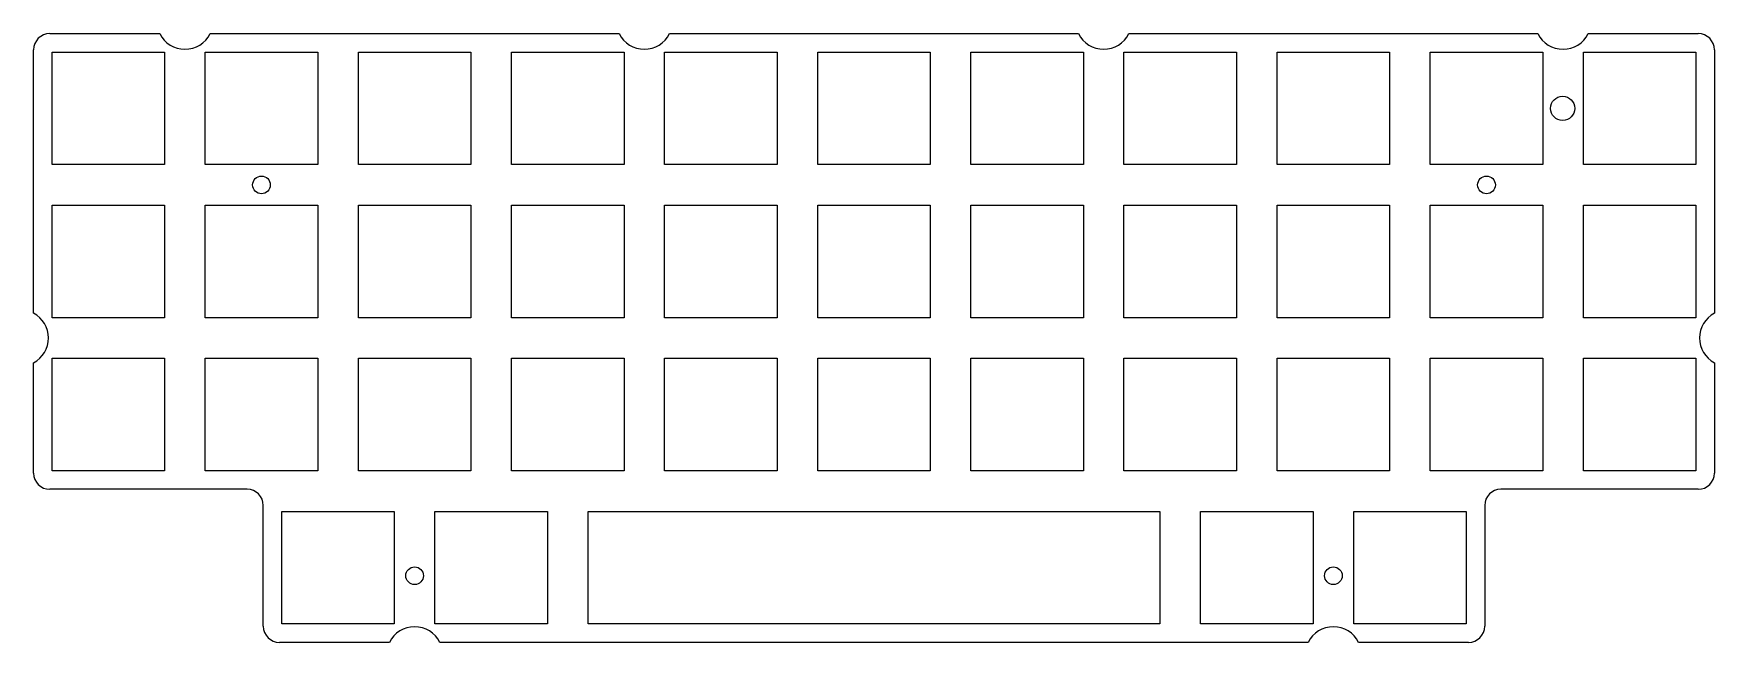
# Model space of a CAD drawing. Header units: millimetres. Extents: x -2654 to 2658, y -1178 to 747.
import ezdxf

# ---------------------------------------------------------------- set-up
doc = ezdxf.new("R2010")
doc.units = ezdxf.units.MM
for name, color, linetype in [('Shape2523', 7, 'CONTINUOUS'), ('Shape2524', 7, 'CONTINUOUS'), ('Shape2525', 7, 'CONTINUOUS'), ('Shape2526', 7, 'CONTINUOUS'), ('Shape2527', 7, 'CONTINUOUS'), ('Shape2528', 7, 'CONTINUOUS'), ('Shape2529', 7, 'CONTINUOUS'), ('Shape2530', 7, 'CONTINUOUS'), ('Shape2531', 7, 'CONTINUOUS'), ('Shape2532', 7, 'CONTINUOUS'), ('Shape2533', 7, 'CONTINUOUS'), ('Shape2534', 7, 'CONTINUOUS'), ('Shape2535', 7, 'CONTINUOUS'), ('Shape2536', 7, 'CONTINUOUS'), ('Shape2537', 7, 'CONTINUOUS'), ('Shape2538', 7, 'CONTINUOUS'), ('Shape2539', 7, 'CONTINUOUS'), ('Shape2540', 7, 'CONTINUOUS'), ('Shape2541', 7, 'CONTINUOUS'), ('Shape2542', 7, 'CONTINUOUS'), ('Shape2543', 7, 'CONTINUOUS'), ('Shape2544', 7, 'CONTINUOUS'), ('Shape2545', 7, 'CONTINUOUS'), ('Shape2546', 7, 'CONTINUOUS'), ('Shape2547', 7, 'CONTINUOUS'), ('Shape2548', 7, 'CONTINUOUS'), ('Shape2549', 7, 'CONTINUOUS'), ('Shape2550', 7, 'CONTINUOUS'), ('Shape2551', 7, 'CONTINUOUS'), ('Shape2552', 7, 'CONTINUOUS'), ('Shape2553', 7, 'CONTINUOUS'), ('Shape2554', 7, 'CONTINUOUS'), ('Shape2555', 7, 'CONTINUOUS'), ('Shape2556', 7, 'CONTINUOUS'), ('Shape2557', 7, 'CONTINUOUS'), ('Shape2558', 7, 'CONTINUOUS'), ('Shape2559', 7, 'CONTINUOUS'), ('Shape2560', 7, 'CONTINUOUS'), ('Shape2561', 7, 'CONTINUOUS'), ('Shape2562', 7, 'CONTINUOUS'), ('Shape2563', 7, 'CONTINUOUS'), ('Shape2564', 7, 'CONTINUOUS'), ('Shape2565', 7, 'CONTINUOUS'), ('Shape2566', 7, 'CONTINUOUS'), ('Shape2567', 7, 'CONTINUOUS'), ('Shape2568', 7, 'CONTINUOUS'), ('Shape2569', 7, 'CONTINUOUS'), ('Shape2570', 7, 'CONTINUOUS'), ('Shape2571', 7, 'CONTINUOUS'), ('Shape2572', 7, 'CONTINUOUS'), ('Shape2573', 7, 'CONTINUOUS'), ('Shape2574', 7, 'CONTINUOUS'), ('Shape2575', 7, 'CONTINUOUS'), ('Shape2576', 7, 'CONTINUOUS'), ('Shape2577', 7, 'CONTINUOUS'), ('Shape2578', 7, 'CONTINUOUS'), ('Shape2579', 7, 'CONTINUOUS'), ('Shape2580', 7, 'CONTINUOUS'), ('Shape2581', 7, 'CONTINUOUS'), ('Shape2582', 7, 'CONTINUOUS'), ('Shape2583', 7, 'CONTINUOUS'), ('Shape2584', 7, 'CONTINUOUS'), ('Shape2585', 7, 'CONTINUOUS'), ('Shape2586', 7, 'CONTINUOUS'), ('Shape2587', 7, 'CONTINUOUS'), ('Shape2588', 7, 'CONTINUOUS'), ('Shape2589', 7, 'CONTINUOUS'), ('Shape2590', 7, 'CONTINUOUS'), ('Shape2591', 7, 'CONTINUOUS'), ('Shape2592', 7, 'CONTINUOUS'), ('Shape2593', 7, 'CONTINUOUS'), ('Shape2594', 7, 'CONTINUOUS'), ('Shape2595', 7, 'CONTINUOUS'), ('Shape2596', 7, 'CONTINUOUS'), ('Shape2597', 7, 'CONTINUOUS'), ('Shape2598', 7, 'CONTINUOUS'), ('Shape2599', 7, 'CONTINUOUS'), ('Shape2600', 7, 'CONTINUOUS'), ('Shape2601', 7, 'CONTINUOUS'), ('Shape2602', 7, 'CONTINUOUS'), ('Shape2603', 7, 'CONTINUOUS'), ('Shape2604', 7, 'CONTINUOUS'), ('Shape2605', 7, 'CONTINUOUS'), ('Shape2606', 7, 'CONTINUOUS'), ('Shape2607', 7, 'CONTINUOUS'), ('Shape2608', 7, 'CONTINUOUS'), ('Shape2609', 7, 'CONTINUOUS'), ('Shape2610', 7, 'CONTINUOUS'), ('Shape2611', 7, 'CONTINUOUS'), ('Shape2612', 7, 'CONTINUOUS'), ('Shape2613', 7, 'CONTINUOUS'), ('Shape2614', 7, 'CONTINUOUS'), ('Shape2615', 7, 'CONTINUOUS'), ('Shape2616', 7, 'CONTINUOUS'), ('Shape2617', 7, 'CONTINUOUS'), ('Shape2618', 7, 'CONTINUOUS'), ('Shape2619', 7, 'CONTINUOUS'), ('Shape2620', 7, 'CONTINUOUS'), ('Shape2621', 7, 'CONTINUOUS'), ('Shape2622', 7, 'CONTINUOUS'), ('Shape2623', 7, 'CONTINUOUS'), ('Shape2624', 7, 'CONTINUOUS'), ('Shape2625', 7, 'CONTINUOUS'), ('Shape2626', 7, 'CONTINUOUS'), ('Shape2627', 7, 'CONTINUOUS'), ('Shape2628', 7, 'CONTINUOUS'), ('Shape2629', 7, 'CONTINUOUS'), ('Shape2630', 7, 'CONTINUOUS'), ('Shape2631', 7, 'CONTINUOUS'), ('Shape2632', 7, 'CONTINUOUS'), ('Shape2633', 7, 'CONTINUOUS'), ('Shape2634', 7, 'CONTINUOUS'), ('Shape2635', 7, 'CONTINUOUS'), ('Shape2636', 7, 'CONTINUOUS'), ('Shape2637', 7, 'CONTINUOUS'), ('Shape2638', 7, 'CONTINUOUS'), ('Shape2639', 7, 'CONTINUOUS'), ('Shape2640', 7, 'CONTINUOUS'), ('Shape2641', 7, 'CONTINUOUS'), ('Shape2642', 7, 'CONTINUOUS'), ('Shape2643', 7, 'CONTINUOUS'), ('Shape2644', 7, 'CONTINUOUS'), ('Shape2645', 7, 'CONTINUOUS'), ('Shape2646', 7, 'CONTINUOUS'), ('Shape2647', 7, 'CONTINUOUS'), ('Shape2648', 7, 'CONTINUOUS'), ('Shape2649', 7, 'CONTINUOUS'), ('Shape2650', 7, 'CONTINUOUS'), ('Shape2651', 7, 'CONTINUOUS'), ('Shape2652', 7, 'CONTINUOUS'), ('Shape2653', 7, 'CONTINUOUS'), ('Shape2654', 7, 'CONTINUOUS'), ('Shape2655', 7, 'CONTINUOUS'), ('Shape2656', 7, 'CONTINUOUS'), ('Shape2657', 7, 'CONTINUOUS'), ('Shape2658', 7, 'CONTINUOUS'), ('Shape2659', 7, 'CONTINUOUS'), ('Shape2660', 7, 'CONTINUOUS'), ('Shape2661', 7, 'CONTINUOUS'), ('Shape2662', 7, 'CONTINUOUS'), ('Shape2663', 7, 'CONTINUOUS'), ('Shape2664', 7, 'CONTINUOUS'), ('Shape2665', 7, 'CONTINUOUS'), ('Shape2666', 7, 'CONTINUOUS'), ('Shape2667', 7, 'CONTINUOUS'), ('Shape2668', 7, 'CONTINUOUS'), ('Shape2669', 7, 'CONTINUOUS'), ('Shape2670', 7, 'CONTINUOUS'), ('Shape2811', 7, 'CONTINUOUS'), ('Shape2812', 7, 'CONTINUOUS'), ('Shape2813', 7, 'CONTINUOUS'), ('Shape2814', 7, 'CONTINUOUS'), ('Shape2815', 7, 'CONTINUOUS'), ('Shape2816', 7, 'CONTINUOUS'), ('Shape2817', 7, 'CONTINUOUS'), ('Shape2818', 7, 'CONTINUOUS'), ('Shape2819', 7, 'CONTINUOUS'), ('Shape2820', 7, 'CONTINUOUS'), ('Shape2821', 7, 'CONTINUOUS'), ('Shape2822', 7, 'CONTINUOUS'), ('Shape2823', 7, 'CONTINUOUS'), ('Shape2824', 7, 'CONTINUOUS'), ('Shape2825', 7, 'CONTINUOUS'), ('Shape2826', 7, 'CONTINUOUS'), ('Shape2827', 7, 'CONTINUOUS'), ('Shape2828', 7, 'CONTINUOUS'), ('Shape2829', 7, 'CONTINUOUS'), ('Shape2830', 7, 'CONTINUOUS'), ('Shape2831', 7, 'CONTINUOUS'), ('Shape2832', 7, 'CONTINUOUS'), ('Shape2833', 7, 'CONTINUOUS'), ('Shape2834', 7, 'CONTINUOUS'), ('Shape2835', 7, 'CONTINUOUS'), ('Shape2836', 7, 'CONTINUOUS'), ('Shape2837', 7, 'CONTINUOUS'), ('Shape2838', 7, 'CONTINUOUS'), ('Shape2839', 7, 'CONTINUOUS'), ('Shape2840', 7, 'CONTINUOUS'), ('Shape2841', 7, 'CONTINUOUS'), ('Shape2842', 7, 'CONTINUOUS'), ('Shape2843', 7, 'CONTINUOUS'), ('Shape2844', 7, 'CONTINUOUS'), ('Shape2845', 7, 'CONTINUOUS'), ('Shape2846', 7, 'CONTINUOUS'), ('Shape2847', 7, 'CONTINUOUS'), ('Shape2848', 7, 'CONTINUOUS'), ('Shape2849', 7, 'CONTINUOUS'), ('Shape2850', 7, 'CONTINUOUS'), ('Shape2851', 7, 'CONTINUOUS'), ('Shape2852', 7, 'CONTINUOUS'), ('Shape2853', 7, 'CONTINUOUS'), ('Shape2854', 7, 'CONTINUOUS'), ('Shape2855', 7, 'CONTINUOUS'), ('Shape2856', 7, 'CONTINUOUS'), ('Shape2857', 7, 'CONTINUOUS'), ('Shape2858', 7, 'CONTINUOUS'), ('Shape2859', 7, 'CONTINUOUS'), ('Shape2860', 7, 'CONTINUOUS'), ('Shape2861', 7, 'CONTINUOUS'), ('Shape2862', 7, 'CONTINUOUS'), ('Shape2863', 7, 'CONTINUOUS'), ('Shape2864', 7, 'CONTINUOUS'), ('Shape2865', 7, 'CONTINUOUS'), ('Shape2866', 7, 'CONTINUOUS'), ('Shape2867', 7, 'CONTINUOUS'), ('Shape2868', 7, 'CONTINUOUS'), ('Shape2869', 7, 'CONTINUOUS'), ('Shape2870', 7, 'CONTINUOUS'), ('Shape2871', 7, 'CONTINUOUS'), ('Shape2872', 7, 'CONTINUOUS'), ('Shape2873', 7, 'CONTINUOUS'), ('Shape2874', 7, 'CONTINUOUS'), ('Shape2875', 7, 'CONTINUOUS'), ('Shape2876', 7, 'CONTINUOUS'), ('Shape2877', 7, 'CONTINUOUS'), ('Shape2878', 7, 'CONTINUOUS'), ('Shape2879', 7, 'CONTINUOUS'), ('Shape2880', 7, 'CONTINUOUS'), ('Shape2881', 7, 'CONTINUOUS'), ('Shape2882', 7, 'CONTINUOUS'), ('Shape2883', 7, 'CONTINUOUS'), ('Shape2884', 7, 'CONTINUOUS'), ('Shape2885', 7, 'CONTINUOUS'), ('Shape2886', 7, 'CONTINUOUS'), ('Shape2887', 7, 'CONTINUOUS'), ('Shape2888', 7, 'CONTINUOUS'), ('Shape2889', 7, 'CONTINUOUS'), ('Shape2890', 7, 'CONTINUOUS'), ('Shape2891', 7, 'CONTINUOUS'), ('Shape2892', 7, 'CONTINUOUS'), ('Shape2893', 7, 'CONTINUOUS'), ('Shape2894', 7, 'CONTINUOUS'), ('Shape2895', 7, 'CONTINUOUS'), ('Shape2896', 7, 'CONTINUOUS'), ('Shape2897', 7, 'CONTINUOUS'), ('Shape2898', 7, 'CONTINUOUS'), ('Shape2899', 7, 'CONTINUOUS'), ('Shape2900', 7, 'CONTINUOUS'), ('Shape2901', 7, 'CONTINUOUS'), ('Shape2902', 7, 'CONTINUOUS'), ('Shape2903', 7, 'CONTINUOUS'), ('Shape2904', 7, 'CONTINUOUS'), ('Shape2905', 7, 'CONTINUOUS'), ('Shape2906', 7, 'CONTINUOUS'), ('Shape2907', 7, 'CONTINUOUS'), ('Shape2908', 7, 'CONTINUOUS'), ('Shape2909', 7, 'CONTINUOUS'), ('Shape2910', 7, 'CONTINUOUS'), ('Shape2911', 7, 'CONTINUOUS'), ('Shape2912', 7, 'CONTINUOUS'), ('Shape2913', 7, 'CONTINUOUS'), ('Shape2914', 7, 'CONTINUOUS'), ('Shape2915', 7, 'CONTINUOUS'), ('Shape2916', 7, 'CONTINUOUS'), ('Shape2917', 7, 'CONTINUOUS'), ('Shape2918', 7, 'CONTINUOUS'), ('Shape2919', 7, 'CONTINUOUS'), ('Shape2920', 7, 'CONTINUOUS'), ('Shape2921', 7, 'CONTINUOUS'), ('Shape2922', 7, 'CONTINUOUS'), ('Shape2923', 7, 'CONTINUOUS'), ('Shape2924', 7, 'CONTINUOUS'), ('Shape2925', 7, 'CONTINUOUS'), ('Shape2926', 7, 'CONTINUOUS'), ('Shape2927', 7, 'CONTINUOUS'), ('Shape2928', 7, 'CONTINUOUS'), ('Shape2929', 7, 'CONTINUOUS'), ('Shape2930', 7, 'CONTINUOUS'), ('Shape2931', 7, 'CONTINUOUS'), ('Shape2932', 7, 'CONTINUOUS'), ('Shape2933', 7, 'CONTINUOUS'), ('Shape2934', 7, 'CONTINUOUS'), ('Shape2935', 7, 'CONTINUOUS'), ('Shape2936', 7, 'CONTINUOUS'), ('Shape2937', 7, 'CONTINUOUS'), ('Shape2938', 7, 'CONTINUOUS'), ('Shape2939', 7, 'CONTINUOUS'), ('Shape2940', 7, 'CONTINUOUS'), ('Shape2941', 7, 'CONTINUOUS'), ('Shape2942', 7, 'CONTINUOUS'), ('Shape2943', 7, 'CONTINUOUS'), ('Shape2944', 7, 'CONTINUOUS'), ('Shape2945', 7, 'CONTINUOUS'), ('Shape2946', 7, 'CONTINUOUS'), ('Shape2947', 7, 'CONTINUOUS'), ('Shape2948', 7, 'CONTINUOUS'), ('Shape2949', 7, 'CONTINUOUS'), ('Shape2950', 7, 'CONTINUOUS'), ('Shape2951', 7, 'CONTINUOUS'), ('Shape2952', 7, 'CONTINUOUS'), ('Shape2953', 7, 'CONTINUOUS'), ('Shape2954', 7, 'CONTINUOUS'), ('Shape2955', 7, 'CONTINUOUS'), ('Shape2956', 7, 'CONTINUOUS'), ('Shape2957', 7, 'CONTINUOUS'), ('Shape2958', 7, 'CONTINUOUS'), ('Shape2959', 7, 'CONTINUOUS'), ('Shape2961', 7, 'CONTINUOUS'), ('Shape2962', 7, 'CONTINUOUS'), ('Shape2963', 7, 'CONTINUOUS'), ('Shape2964', 7, 'CONTINUOUS'), ('Shape3001', 7, 'CONTINUOUS'), ('Shape3002', 7, 'CONTINUOUS'), ('Shape3003', 7, 'CONTINUOUS'), ('Shape3004', 7, 'CONTINUOUS'), ('Shape3005', 7, 'CONTINUOUS'), ('Shape3006', 7, 'CONTINUOUS'), ('Shape3007', 7, 'CONTINUOUS'), ('Shape3008', 7, 'CONTINUOUS'), ('Shape3009', 7, 'CONTINUOUS'), ('Shape3010', 7, 'CONTINUOUS'), ('Shape3011', 7, 'CONTINUOUS'), ('Shape3012', 7, 'CONTINUOUS'), ('Shape3013', 7, 'CONTINUOUS'), ('Shape3014', 7, 'CONTINUOUS'), ('Shape3015', 7, 'CONTINUOUS'), ('Shape3016', 7, 'CONTINUOUS'), ('Shape3017', 7, 'CONTINUOUS'), ('Shape3018', 7, 'CONTINUOUS'), ('Shape3019', 7, 'CONTINUOUS'), ('Shape3020', 7, 'CONTINUOUS'), ('Shape3021', 7, 'CONTINUOUS'), ('Shape3022', 7, 'CONTINUOUS'), ('Shape3023', 7, 'CONTINUOUS'), ('Shape3024', 7, 'CONTINUOUS'), ('Shape3025', 7, 'CONTINUOUS'), ('Shape3026', 7, 'CONTINUOUS'), ('Shape3027', 7, 'CONTINUOUS'), ('Shape3028', 7, 'CONTINUOUS'), ('Shape3029', 7, 'CONTINUOUS'), ('Shape3030', 7, 'CONTINUOUS'), ('Shape3031', 7, 'CONTINUOUS'), ('Shape3032', 7, 'CONTINUOUS'), ('Shape3033', 7, 'CONTINUOUS'), ('Shape3034', 7, 'CONTINUOUS'), ('Shape3035', 7, 'CONTINUOUS'), ('Shape3036', 7, 'CONTINUOUS')]:
    doc.layers.add(name, color=color, linetype=linetype)

msp = doc.modelspace()

# ---------------------------------------------------------------- linework, layer by layer
at = {"layer": 'Shape2523'}
msp.add_line((179.746, -635.239), (-175.854, -635.239), dxfattribs=at)
at = {"layer": 'Shape2524'}
msp.add_line((-175.854, -635.239), (-175.854, -279.639), dxfattribs=at)
at = {"layer": 'Shape2525'}
msp.add_line((-175.854, -279.639), (179.746, -279.639), dxfattribs=at)
at = {"layer": 'Shape2526'}
msp.add_line((179.746, -279.639), (179.746, -635.239), dxfattribs=at)
at = {"layer": 'Shape2527'}
msp.add_line((1759.63, -635.239), (1759.63, -279.639), dxfattribs=at)
at = {"layer": 'Shape2528'}
msp.add_line((1759.63, -279.639), (2115.23, -279.639), dxfattribs=at)
at = {"layer": 'Shape2529'}
msp.add_line((2115.23, -279.639), (2115.23, -635.239), dxfattribs=at)
at = {"layer": 'Shape2530'}
msp.add_line((2115.23, -635.239), (1759.63, -635.239), dxfattribs=at)
at = {"layer": 'Shape2531'}
msp.add_line((1389.42, -1119.11), (1033.82, -1119.11), dxfattribs=at)
at = {"layer": 'Shape2532'}
msp.add_line((1033.82, -1119.11), (1033.82, -763.509), dxfattribs=at)
at = {"layer": 'Shape2533'}
msp.add_line((1033.82, -763.509), (1389.42, -763.509), dxfattribs=at)
at = {"layer": 'Shape2534'}
msp.add_line((1389.42, -763.509), (1389.42, -1119.11), dxfattribs=at)
at = {"layer": 'Shape2535'}
msp.add_line((-1513.8, -1119.11), (-1869.4, -1119.11), dxfattribs=at)
at = {"layer": 'Shape2536'}
msp.add_line((-1869.4, -1119.11), (-1869.4, -763.509), dxfattribs=at)
at = {"layer": 'Shape2537'}
msp.add_line((-1869.4, -763.509), (-1513.8, -763.509), dxfattribs=at)
at = {"layer": 'Shape2538'}
msp.add_line((-1513.8, -763.509), (-1513.8, -1119.11), dxfattribs=at)
at = {"layer": 'Shape2539'}
msp.add_line((-1755.73, -635.239), (-2111.33, -635.239), dxfattribs=at)
at = {"layer": 'Shape2540'}
msp.add_line((-2111.33, -635.239), (-2111.33, -279.639), dxfattribs=at)
at = {"layer": 'Shape2541'}
msp.add_line((-2111.33, -279.639), (-1755.73, -279.639), dxfattribs=at)
at = {"layer": 'Shape2542'}
msp.add_line((-1755.73, -279.639), (-1755.73, -635.239), dxfattribs=at)
at = {"layer": 'Shape2543'}
msp.add_line((-1029.93, -1119.11), (-1385.53, -1119.11), dxfattribs=at)
at = {"layer": 'Shape2544'}
msp.add_line((-1385.53, -1119.11), (-1385.53, -763.509), dxfattribs=at)
at = {"layer": 'Shape2545'}
msp.add_line((-1385.53, -763.509), (-1029.93, -763.509), dxfattribs=at)
at = {"layer": 'Shape2546'}
msp.add_line((-1029.93, -763.509), (-1029.93, -1119.11), dxfattribs=at)
at = {"layer": 'Shape2547'}
msp.add_line((1873.29, -763.509), (1873.29, -1119.11), dxfattribs=at)
at = {"layer": 'Shape2548'}
msp.add_line((1873.29, -1119.11), (1517.69, -1119.11), dxfattribs=at)
at = {"layer": 'Shape2549'}
msp.add_line((1517.69, -1119.11), (1517.69, -763.509), dxfattribs=at)
at = {"layer": 'Shape2550'}
msp.add_line((1517.69, -763.509), (1873.29, -763.509), dxfattribs=at)
at = {"layer": 'Shape2551'}
msp.add_line((1147.49, 688.101), (1147.49, 332.501), dxfattribs=at)
at = {"layer": 'Shape2552'}
msp.add_line((1147.49, 332.501), (791.886, 332.501), dxfattribs=at)
at = {"layer": 'Shape2553'}
msp.add_line((791.886, 332.501), (791.886, 688.101), dxfattribs=at)
at = {"layer": 'Shape2554'}
msp.add_line((791.886, 688.101), (1147.49, 688.101), dxfattribs=at)
at = {"layer": 'Shape2555'}
msp.add_line((-2239.6, 332.501), (-2595.2, 332.501), dxfattribs=at)
at = {"layer": 'Shape2556'}
msp.add_line((-2595.2, 332.501), (-2595.2, 688.101), dxfattribs=at)
at = {"layer": 'Shape2557'}
msp.add_line((-2595.2, 688.101), (-2239.6, 688.101), dxfattribs=at)
at = {"layer": 'Shape2558'}
msp.add_line((-2239.6, 688.101), (-2239.6, 332.501), dxfattribs=at)
at = {"layer": 'Shape2559'}
msp.add_line((-1271.86, 688.101), (-1271.86, 332.501), dxfattribs=at)
at = {"layer": 'Shape2560'}
msp.add_line((-1271.86, 332.501), (-1627.46, 332.501), dxfattribs=at)
at = {"layer": 'Shape2561'}
msp.add_line((-1627.46, 332.501), (-1627.46, 688.101), dxfattribs=at)
at = {"layer": 'Shape2562'}
msp.add_line((-1627.46, 688.101), (-1271.86, 688.101), dxfattribs=at)
at = {"layer": 'Shape2563'}
msp.add_line((-1755.73, 688.101), (-1755.73, 332.501), dxfattribs=at)
at = {"layer": 'Shape2564'}
msp.add_line((-1755.73, 332.501), (-2111.33, 332.501), dxfattribs=at)
at = {"layer": 'Shape2565'}
msp.add_line((-2111.33, 332.501), (-2111.33, 688.101), dxfattribs=at)
at = {"layer": 'Shape2566'}
msp.add_line((-2111.33, 688.101), (-1755.73, 688.101), dxfattribs=at)
at = {"layer": 'Shape2567'}
msp.add_line((663.616, 332.501), (308.016, 332.501), dxfattribs=at)
at = {"layer": 'Shape2568'}
msp.add_line((308.016, 332.501), (308.016, 688.101), dxfattribs=at)
at = {"layer": 'Shape2569'}
msp.add_line((308.016, 688.101), (663.616, 688.101), dxfattribs=at)
at = {"layer": 'Shape2570'}
msp.add_line((663.616, 688.101), (663.616, 332.501), dxfattribs=at)
at = {"layer": 'Shape2571'}
msp.add_line((-659.724, 688.101), (-304.124, 688.101), dxfattribs=at)
at = {"layer": 'Shape2572'}
msp.add_line((-304.124, 688.101), (-304.124, 332.501), dxfattribs=at)
at = {"layer": 'Shape2573'}
msp.add_line((-304.124, 332.501), (-659.724, 332.501), dxfattribs=at)
at = {"layer": 'Shape2574'}
msp.add_line((-659.724, 332.501), (-659.724, 688.101), dxfattribs=at)
at = {"layer": 'Shape2575'}
msp.add_line((1275.76, 332.501), (1275.76, 688.101), dxfattribs=at)
at = {"layer": 'Shape2576'}
msp.add_line((1275.76, 688.101), (1631.36, 688.101), dxfattribs=at)
at = {"layer": 'Shape2577'}
msp.add_line((1631.36, 688.101), (1631.36, 332.501), dxfattribs=at)
at = {"layer": 'Shape2578'}
msp.add_line((1631.36, 332.501), (1275.76, 332.501), dxfattribs=at)
at = {"layer": 'Shape2579'}
msp.add_line((-1143.59, 688.101), (-787.994, 688.101), dxfattribs=at)
at = {"layer": 'Shape2580'}
msp.add_line((-787.994, 688.101), (-787.994, 332.501), dxfattribs=at)
at = {"layer": 'Shape2581'}
msp.add_line((-787.994, 332.501), (-1143.59, 332.501), dxfattribs=at)
at = {"layer": 'Shape2582'}
msp.add_line((-1143.59, 332.501), (-1143.59, 688.101), dxfattribs=at)
at = {"layer": 'Shape2583'}
msp.add_line((-175.854, 332.501), (-175.854, 688.101), dxfattribs=at)
at = {"layer": 'Shape2584'}
msp.add_line((-175.854, 688.101), (179.746, 688.101), dxfattribs=at)
at = {"layer": 'Shape2585'}
msp.add_line((179.746, 688.101), (179.746, 332.501), dxfattribs=at)
at = {"layer": 'Shape2586'}
msp.add_line((179.746, 332.501), (-175.854, 332.501), dxfattribs=at)
at = {"layer": 'Shape2587'}
msp.add_line((1759.63, 332.501), (1759.63, 688.101), dxfattribs=at)
at = {"layer": 'Shape2588'}
msp.add_line((1759.63, 688.101), (2115.23, 688.101), dxfattribs=at)
at = {"layer": 'Shape2589'}
msp.add_line((2115.23, 688.101), (2115.23, 332.501), dxfattribs=at)
at = {"layer": 'Shape2590'}
msp.add_line((2115.23, 332.501), (1759.63, 332.501), dxfattribs=at)
at = {"layer": 'Shape2591'}
msp.add_line((2599.1, 332.501), (2243.5, 332.501), dxfattribs=at)
at = {"layer": 'Shape2592'}
msp.add_line((2243.5, 332.501), (2243.5, 688.101), dxfattribs=at)
at = {"layer": 'Shape2593'}
msp.add_line((2243.5, 688.101), (2599.1, 688.101), dxfattribs=at)
at = {"layer": 'Shape2594'}
msp.add_line((2599.1, 688.101), (2599.1, 332.501), dxfattribs=at)
at = {"layer": 'Shape2595'}
msp.add_line((2243.5, -635.239), (2243.5, -279.639), dxfattribs=at)
at = {"layer": 'Shape2596'}
msp.add_line((2243.5, -279.639), (2599.1, -279.639), dxfattribs=at)
at = {"layer": 'Shape2597'}
msp.add_line((2599.1, -279.639), (2599.1, -635.239), dxfattribs=at)
at = {"layer": 'Shape2598'}
msp.add_line((2599.1, -635.239), (2243.5, -635.239), dxfattribs=at)
at = {"layer": 'Shape2599'}
msp.add_line((2243.5, -151.369), (2243.5, 204.231), dxfattribs=at)
at = {"layer": 'Shape2600'}
msp.add_line((2243.5, 204.231), (2599.1, 204.231), dxfattribs=at)
at = {"layer": 'Shape2601'}
msp.add_line((2599.1, 204.231), (2599.1, -151.369), dxfattribs=at)
at = {"layer": 'Shape2602'}
msp.add_line((2599.1, -151.369), (2243.5, -151.369), dxfattribs=at)
at = {"layer": 'Shape2603'}
msp.add_line((1275.76, -151.369), (1275.76, 204.231), dxfattribs=at)
at = {"layer": 'Shape2604'}
msp.add_line((1275.76, 204.231), (1631.36, 204.231), dxfattribs=at)
at = {"layer": 'Shape2605'}
msp.add_line((1631.36, 204.231), (1631.36, -151.369), dxfattribs=at)
at = {"layer": 'Shape2606'}
msp.add_line((1631.36, -151.369), (1275.76, -151.369), dxfattribs=at)
at = {"layer": 'Shape2607'}
msp.add_line((308.016, -151.369), (308.016, 204.231), dxfattribs=at)
at = {"layer": 'Shape2608'}
msp.add_line((308.016, 204.231), (663.616, 204.231), dxfattribs=at)
at = {"layer": 'Shape2609'}
msp.add_line((663.616, 204.231), (663.616, -151.369), dxfattribs=at)
at = {"layer": 'Shape2610'}
msp.add_line((663.616, -151.369), (308.016, -151.369), dxfattribs=at)
at = {"layer": 'Shape2611'}
msp.add_line((-659.724, -151.369), (-659.724, 204.231), dxfattribs=at)
at = {"layer": 'Shape2612'}
msp.add_line((-659.724, 204.231), (-304.124, 204.231), dxfattribs=at)
at = {"layer": 'Shape2613'}
msp.add_line((-304.124, 204.231), (-304.124, -151.369), dxfattribs=at)
at = {"layer": 'Shape2614'}
msp.add_line((-304.124, -151.369), (-659.724, -151.369), dxfattribs=at)
at = {"layer": 'Shape2615'}
msp.add_line((-1627.46, -151.369), (-1627.46, 204.231), dxfattribs=at)
at = {"layer": 'Shape2616'}
msp.add_line((-1627.46, 204.231), (-1271.86, 204.231), dxfattribs=at)
at = {"layer": 'Shape2617'}
msp.add_line((-1271.86, 204.231), (-1271.86, -151.369), dxfattribs=at)
at = {"layer": 'Shape2618'}
msp.add_line((-1271.86, -151.369), (-1627.46, -151.369), dxfattribs=at)
at = {"layer": 'Shape2619'}
msp.add_line((-2595.2, -151.369), (-2595.2, 204.231), dxfattribs=at)
at = {"layer": 'Shape2620'}
msp.add_line((-2595.2, 204.231), (-2239.6, 204.231), dxfattribs=at)
at = {"layer": 'Shape2621'}
msp.add_line((-2239.6, 204.231), (-2239.6, -151.369), dxfattribs=at)
at = {"layer": 'Shape2622'}
msp.add_line((-2239.6, -151.369), (-2595.2, -151.369), dxfattribs=at)
at = {"layer": 'Shape2623'}
msp.add_line((-2111.33, -151.369), (-2111.33, 204.231), dxfattribs=at)
at = {"layer": 'Shape2624'}
msp.add_line((-2111.33, 204.231), (-1755.73, 204.231), dxfattribs=at)
at = {"layer": 'Shape2625'}
msp.add_line((-1755.73, 204.231), (-1755.73, -151.369), dxfattribs=at)
at = {"layer": 'Shape2626'}
msp.add_line((-1755.73, -151.369), (-2111.33, -151.369), dxfattribs=at)
at = {"layer": 'Shape2627'}
msp.add_line((-1143.59, -151.369), (-1143.59, 204.231), dxfattribs=at)
at = {"layer": 'Shape2628'}
msp.add_line((-1143.59, 204.231), (-787.994, 204.231), dxfattribs=at)
at = {"layer": 'Shape2629'}
msp.add_line((-787.994, 204.231), (-787.994, -151.369), dxfattribs=at)
at = {"layer": 'Shape2630'}
msp.add_line((-787.994, -151.369), (-1143.59, -151.369), dxfattribs=at)
at = {"layer": 'Shape2631'}
msp.add_line((-175.854, -151.369), (-175.854, 204.231), dxfattribs=at)
at = {"layer": 'Shape2632'}
msp.add_line((-175.854, 204.231), (179.746, 204.231), dxfattribs=at)
at = {"layer": 'Shape2633'}
msp.add_line((179.746, 204.231), (179.746, -151.369), dxfattribs=at)
at = {"layer": 'Shape2634'}
msp.add_line((179.746, -151.369), (-175.854, -151.369), dxfattribs=at)
at = {"layer": 'Shape2635'}
msp.add_line((791.886, -151.369), (791.886, 204.231), dxfattribs=at)
at = {"layer": 'Shape2636'}
msp.add_line((791.886, 204.231), (1147.49, 204.231), dxfattribs=at)
at = {"layer": 'Shape2637'}
msp.add_line((1147.49, 204.231), (1147.49, -151.369), dxfattribs=at)
at = {"layer": 'Shape2638'}
msp.add_line((1147.49, -151.369), (791.886, -151.369), dxfattribs=at)
at = {"layer": 'Shape2639'}
msp.add_line((1759.63, -151.369), (1759.63, 204.231), dxfattribs=at)
at = {"layer": 'Shape2640'}
msp.add_line((1759.63, 204.231), (2115.23, 204.231), dxfattribs=at)
at = {"layer": 'Shape2641'}
msp.add_line((2115.23, 204.231), (2115.23, -151.369), dxfattribs=at)
at = {"layer": 'Shape2642'}
msp.add_line((2115.23, -151.369), (1759.63, -151.369), dxfattribs=at)
at = {"layer": 'Shape2643'}
msp.add_line((-2595.2, -635.239), (-2595.2, -279.639), dxfattribs=at)
at = {"layer": 'Shape2644'}
msp.add_line((-2595.2, -279.639), (-2239.6, -279.639), dxfattribs=at)
at = {"layer": 'Shape2645'}
msp.add_line((-2239.6, -279.639), (-2239.6, -635.239), dxfattribs=at)
at = {"layer": 'Shape2646'}
msp.add_line((-2239.6, -635.239), (-2595.2, -635.239), dxfattribs=at)
at = {"layer": 'Shape2647'}
msp.add_line((-1271.86, -635.239), (-1627.46, -635.239), dxfattribs=at)
at = {"layer": 'Shape2648'}
msp.add_line((-1627.46, -635.239), (-1627.46, -279.639), dxfattribs=at)
at = {"layer": 'Shape2649'}
msp.add_line((-1627.46, -279.639), (-1271.86, -279.639), dxfattribs=at)
at = {"layer": 'Shape2650'}
msp.add_line((-1271.86, -279.639), (-1271.86, -635.239), dxfattribs=at)
at = {"layer": 'Shape2651'}
msp.add_line((-787.994, -635.239), (-1143.59, -635.239), dxfattribs=at)
at = {"layer": 'Shape2652'}
msp.add_line((-1143.59, -635.239), (-1143.59, -279.639), dxfattribs=at)
at = {"layer": 'Shape2653'}
msp.add_line((-1143.59, -279.639), (-787.994, -279.639), dxfattribs=at)
at = {"layer": 'Shape2654'}
msp.add_line((-787.994, -279.639), (-787.994, -635.239), dxfattribs=at)
at = {"layer": 'Shape2655'}
msp.add_line((-659.724, -635.239), (-659.724, -279.639), dxfattribs=at)
at = {"layer": 'Shape2656'}
msp.add_line((-659.724, -279.639), (-304.124, -279.639), dxfattribs=at)
at = {"layer": 'Shape2657'}
msp.add_line((-304.124, -279.639), (-304.124, -635.239), dxfattribs=at)
at = {"layer": 'Shape2658'}
msp.add_line((-304.124, -635.239), (-659.724, -635.239), dxfattribs=at)
at = {"layer": 'Shape2659'}
msp.add_line((1275.76, -635.239), (1275.76, -279.639), dxfattribs=at)
at = {"layer": 'Shape2660'}
msp.add_line((1275.76, -279.639), (1631.36, -279.639), dxfattribs=at)
at = {"layer": 'Shape2661'}
msp.add_line((1631.36, -279.639), (1631.36, -635.239), dxfattribs=at)
at = {"layer": 'Shape2662'}
msp.add_line((1631.36, -635.239), (1275.76, -635.239), dxfattribs=at)
at = {"layer": 'Shape2663'}
msp.add_line((791.886, -635.239), (791.886, -279.639), dxfattribs=at)
at = {"layer": 'Shape2664'}
msp.add_line((791.886, -279.639), (1147.49, -279.639), dxfattribs=at)
at = {"layer": 'Shape2665'}
msp.add_line((1147.49, -279.639), (1147.49, -635.239), dxfattribs=at)
at = {"layer": 'Shape2666'}
msp.add_line((1147.49, -635.239), (791.886, -635.239), dxfattribs=at)
at = {"layer": 'Shape2667'}
msp.add_line((663.616, -635.239), (308.016, -635.239), dxfattribs=at)
at = {"layer": 'Shape2668'}
msp.add_line((308.016, -635.239), (308.016, -279.639), dxfattribs=at)
at = {"layer": 'Shape2669'}
msp.add_line((308.016, -279.639), (663.616, -279.639), dxfattribs=at)
at = {"layer": 'Shape2670'}
msp.add_line((663.616, -279.639), (663.616, -635.239), dxfattribs=at)
at = {"layer": 'Shape2811'}
msp.add_line((179.746, -635.239), (-175.854, -635.239), dxfattribs=at)
at = {"layer": 'Shape2812'}
msp.add_line((-175.854, -635.239), (-175.854, -279.639), dxfattribs=at)
at = {"layer": 'Shape2813'}
msp.add_line((-175.854, -279.639), (179.746, -279.639), dxfattribs=at)
at = {"layer": 'Shape2814'}
msp.add_line((179.746, -279.639), (179.746, -635.239), dxfattribs=at)
at = {"layer": 'Shape2815'}
msp.add_line((1759.63, -635.239), (1759.63, -279.639), dxfattribs=at)
at = {"layer": 'Shape2816'}
msp.add_line((1759.63, -279.639), (2115.23, -279.639), dxfattribs=at)
at = {"layer": 'Shape2817'}
msp.add_line((2115.23, -279.639), (2115.23, -635.239), dxfattribs=at)
at = {"layer": 'Shape2818'}
msp.add_line((2115.23, -635.239), (1759.63, -635.239), dxfattribs=at)
at = {"layer": 'Shape2819'}
msp.add_line((1389.42, -1119.11), (1033.82, -1119.11), dxfattribs=at)
at = {"layer": 'Shape2820'}
msp.add_line((1033.82, -1119.11), (1033.82, -763.509), dxfattribs=at)
at = {"layer": 'Shape2821'}
msp.add_line((1033.82, -763.509), (1389.42, -763.509), dxfattribs=at)
at = {"layer": 'Shape2822'}
msp.add_line((1389.42, -763.509), (1389.42, -1119.11), dxfattribs=at)
at = {"layer": 'Shape2823'}
msp.add_line((-1513.8, -1119.11), (-1869.4, -1119.11), dxfattribs=at)
at = {"layer": 'Shape2824'}
msp.add_line((-1869.4, -1119.11), (-1869.4, -763.509), dxfattribs=at)
at = {"layer": 'Shape2825'}
msp.add_line((-1869.4, -763.509), (-1513.8, -763.509), dxfattribs=at)
at = {"layer": 'Shape2826'}
msp.add_line((-1513.8, -763.509), (-1513.8, -1119.11), dxfattribs=at)
at = {"layer": 'Shape2827'}
msp.add_line((-1755.73, -635.239), (-2111.33, -635.239), dxfattribs=at)
at = {"layer": 'Shape2828'}
msp.add_line((-2111.33, -635.239), (-2111.33, -279.639), dxfattribs=at)
at = {"layer": 'Shape2829'}
msp.add_line((-2111.33, -279.639), (-1755.73, -279.639), dxfattribs=at)
at = {"layer": 'Shape2830'}
msp.add_line((-1755.73, -279.639), (-1755.73, -635.239), dxfattribs=at)
at = {"layer": 'Shape2831'}
msp.add_line((-1029.93, -1119.11), (-1385.53, -1119.11), dxfattribs=at)
at = {"layer": 'Shape2832'}
msp.add_line((-1385.53, -1119.11), (-1385.53, -763.509), dxfattribs=at)
at = {"layer": 'Shape2833'}
msp.add_line((-1385.53, -763.509), (-1029.93, -763.509), dxfattribs=at)
at = {"layer": 'Shape2834'}
msp.add_line((-1029.93, -763.509), (-1029.93, -1119.11), dxfattribs=at)
at = {"layer": 'Shape2835'}
msp.add_line((1873.29, -763.509), (1873.29, -1119.11), dxfattribs=at)
at = {"layer": 'Shape2836'}
msp.add_line((1873.29, -1119.11), (1517.69, -1119.11), dxfattribs=at)
at = {"layer": 'Shape2837'}
msp.add_line((1517.69, -1119.11), (1517.69, -763.509), dxfattribs=at)
at = {"layer": 'Shape2838'}
msp.add_line((1517.69, -763.509), (1873.29, -763.509), dxfattribs=at)
at = {"layer": 'Shape2839'}
msp.add_line((1147.49, 688.101), (1147.49, 332.501), dxfattribs=at)
at = {"layer": 'Shape2840'}
msp.add_line((1147.49, 332.501), (791.886, 332.501), dxfattribs=at)
at = {"layer": 'Shape2841'}
msp.add_line((791.886, 332.501), (791.886, 688.101), dxfattribs=at)
at = {"layer": 'Shape2842'}
msp.add_line((791.886, 688.101), (1147.49, 688.101), dxfattribs=at)
at = {"layer": 'Shape2843'}
msp.add_line((-2239.6, 332.501), (-2595.2, 332.501), dxfattribs=at)
at = {"layer": 'Shape2844'}
msp.add_line((-2595.2, 332.501), (-2595.2, 688.101), dxfattribs=at)
at = {"layer": 'Shape2845'}
msp.add_line((-2595.2, 688.101), (-2239.6, 688.101), dxfattribs=at)
at = {"layer": 'Shape2846'}
msp.add_line((-2239.6, 688.101), (-2239.6, 332.501), dxfattribs=at)
at = {"layer": 'Shape2847'}
msp.add_line((-1271.86, 688.101), (-1271.86, 332.501), dxfattribs=at)
at = {"layer": 'Shape2848'}
msp.add_line((-1271.86, 332.501), (-1627.46, 332.501), dxfattribs=at)
at = {"layer": 'Shape2849'}
msp.add_line((-1627.46, 332.501), (-1627.46, 688.101), dxfattribs=at)
at = {"layer": 'Shape2850'}
msp.add_line((-1627.46, 688.101), (-1271.86, 688.101), dxfattribs=at)
at = {"layer": 'Shape2851'}
msp.add_line((-1755.73, 688.101), (-1755.73, 332.501), dxfattribs=at)
at = {"layer": 'Shape2852'}
msp.add_line((-1755.73, 332.501), (-2111.33, 332.501), dxfattribs=at)
at = {"layer": 'Shape2853'}
msp.add_line((-2111.33, 332.501), (-2111.33, 688.101), dxfattribs=at)
at = {"layer": 'Shape2854'}
msp.add_line((-2111.33, 688.101), (-1755.73, 688.101), dxfattribs=at)
at = {"layer": 'Shape2855'}
msp.add_line((663.616, 332.501), (308.016, 332.501), dxfattribs=at)
at = {"layer": 'Shape2856'}
msp.add_line((308.016, 332.501), (308.016, 688.101), dxfattribs=at)
at = {"layer": 'Shape2857'}
msp.add_line((308.016, 688.101), (663.616, 688.101), dxfattribs=at)
at = {"layer": 'Shape2858'}
msp.add_line((663.616, 688.101), (663.616, 332.501), dxfattribs=at)
at = {"layer": 'Shape2859'}
msp.add_line((-659.724, 688.101), (-304.124, 688.101), dxfattribs=at)
at = {"layer": 'Shape2860'}
msp.add_line((-304.124, 688.101), (-304.124, 332.501), dxfattribs=at)
at = {"layer": 'Shape2861'}
msp.add_line((-304.124, 332.501), (-659.724, 332.501), dxfattribs=at)
at = {"layer": 'Shape2862'}
msp.add_line((-659.724, 332.501), (-659.724, 688.101), dxfattribs=at)
at = {"layer": 'Shape2863'}
msp.add_line((1275.76, 332.501), (1275.76, 688.101), dxfattribs=at)
at = {"layer": 'Shape2864'}
msp.add_line((1275.76, 688.101), (1631.36, 688.101), dxfattribs=at)
at = {"layer": 'Shape2865'}
msp.add_line((1631.36, 688.101), (1631.36, 332.501), dxfattribs=at)
at = {"layer": 'Shape2866'}
msp.add_line((1631.36, 332.501), (1275.76, 332.501), dxfattribs=at)
at = {"layer": 'Shape2867'}
msp.add_line((-1143.59, 688.101), (-787.994, 688.101), dxfattribs=at)
at = {"layer": 'Shape2868'}
msp.add_line((-787.994, 688.101), (-787.994, 332.501), dxfattribs=at)
at = {"layer": 'Shape2869'}
msp.add_line((-787.994, 332.501), (-1143.59, 332.501), dxfattribs=at)
at = {"layer": 'Shape2870'}
msp.add_line((-1143.59, 332.501), (-1143.59, 688.101), dxfattribs=at)
at = {"layer": 'Shape2871'}
msp.add_line((-175.854, 332.501), (-175.854, 688.101), dxfattribs=at)
at = {"layer": 'Shape2872'}
msp.add_line((-175.854, 688.101), (179.746, 688.101), dxfattribs=at)
at = {"layer": 'Shape2873'}
msp.add_line((179.746, 688.101), (179.746, 332.501), dxfattribs=at)
at = {"layer": 'Shape2874'}
msp.add_line((179.746, 332.501), (-175.854, 332.501), dxfattribs=at)
at = {"layer": 'Shape2875'}
msp.add_line((1759.63, 332.501), (1759.63, 688.101), dxfattribs=at)
at = {"layer": 'Shape2876'}
msp.add_line((1759.63, 688.101), (2115.23, 688.101), dxfattribs=at)
at = {"layer": 'Shape2877'}
msp.add_line((2115.23, 688.101), (2115.23, 332.501), dxfattribs=at)
at = {"layer": 'Shape2878'}
msp.add_line((2115.23, 332.501), (1759.63, 332.501), dxfattribs=at)
at = {"layer": 'Shape2879'}
msp.add_line((2599.1, 332.501), (2243.5, 332.501), dxfattribs=at)
at = {"layer": 'Shape2880'}
msp.add_line((2243.5, 332.501), (2243.5, 688.101), dxfattribs=at)
at = {"layer": 'Shape2881'}
msp.add_line((2243.5, 688.101), (2599.1, 688.101), dxfattribs=at)
at = {"layer": 'Shape2882'}
msp.add_line((2599.1, 688.101), (2599.1, 332.501), dxfattribs=at)
at = {"layer": 'Shape2883'}
msp.add_line((2243.5, -635.239), (2243.5, -279.639), dxfattribs=at)
at = {"layer": 'Shape2884'}
msp.add_line((2243.5, -279.639), (2599.1, -279.639), dxfattribs=at)
at = {"layer": 'Shape2885'}
msp.add_line((2599.1, -279.639), (2599.1, -635.239), dxfattribs=at)
at = {"layer": 'Shape2886'}
msp.add_line((2599.1, -635.239), (2243.5, -635.239), dxfattribs=at)
at = {"layer": 'Shape2887'}
msp.add_line((2243.5, -151.369), (2243.5, 204.231), dxfattribs=at)
at = {"layer": 'Shape2888'}
msp.add_line((2243.5, 204.231), (2599.1, 204.231), dxfattribs=at)
at = {"layer": 'Shape2889'}
msp.add_line((2599.1, 204.231), (2599.1, -151.369), dxfattribs=at)
at = {"layer": 'Shape2890'}
msp.add_line((2599.1, -151.369), (2243.5, -151.369), dxfattribs=at)
at = {"layer": 'Shape2891'}
msp.add_line((1275.76, -151.369), (1275.76, 204.231), dxfattribs=at)
at = {"layer": 'Shape2892'}
msp.add_line((1275.76, 204.231), (1631.36, 204.231), dxfattribs=at)
at = {"layer": 'Shape2893'}
msp.add_line((1631.36, 204.231), (1631.36, -151.369), dxfattribs=at)
at = {"layer": 'Shape2894'}
msp.add_line((1631.36, -151.369), (1275.76, -151.369), dxfattribs=at)
at = {"layer": 'Shape2895'}
msp.add_line((308.016, -151.369), (308.016, 204.231), dxfattribs=at)
at = {"layer": 'Shape2896'}
msp.add_line((308.016, 204.231), (663.616, 204.231), dxfattribs=at)
at = {"layer": 'Shape2897'}
msp.add_line((663.616, 204.231), (663.616, -151.369), dxfattribs=at)
at = {"layer": 'Shape2898'}
msp.add_line((663.616, -151.369), (308.016, -151.369), dxfattribs=at)
at = {"layer": 'Shape2899'}
msp.add_line((-659.724, -151.369), (-659.724, 204.231), dxfattribs=at)
at = {"layer": 'Shape2900'}
msp.add_line((-659.724, 204.231), (-304.124, 204.231), dxfattribs=at)
at = {"layer": 'Shape2901'}
msp.add_line((-304.124, 204.231), (-304.124, -151.369), dxfattribs=at)
at = {"layer": 'Shape2902'}
msp.add_line((-304.124, -151.369), (-659.724, -151.369), dxfattribs=at)
at = {"layer": 'Shape2903'}
msp.add_line((-1627.46, -151.369), (-1627.46, 204.231), dxfattribs=at)
at = {"layer": 'Shape2904'}
msp.add_line((-1627.46, 204.231), (-1271.86, 204.231), dxfattribs=at)
at = {"layer": 'Shape2905'}
msp.add_line((-1271.86, 204.231), (-1271.86, -151.369), dxfattribs=at)
at = {"layer": 'Shape2906'}
msp.add_line((-1271.86, -151.369), (-1627.46, -151.369), dxfattribs=at)
at = {"layer": 'Shape2907'}
msp.add_line((-2595.2, -151.369), (-2595.2, 204.231), dxfattribs=at)
at = {"layer": 'Shape2908'}
msp.add_line((-2595.2, 204.231), (-2239.6, 204.231), dxfattribs=at)
at = {"layer": 'Shape2909'}
msp.add_line((-2239.6, 204.231), (-2239.6, -151.369), dxfattribs=at)
at = {"layer": 'Shape2910'}
msp.add_line((-2239.6, -151.369), (-2595.2, -151.369), dxfattribs=at)
at = {"layer": 'Shape2911'}
msp.add_line((-2111.33, -151.369), (-2111.33, 204.231), dxfattribs=at)
at = {"layer": 'Shape2912'}
msp.add_line((-2111.33, 204.231), (-1755.73, 204.231), dxfattribs=at)
at = {"layer": 'Shape2913'}
msp.add_line((-1755.73, 204.231), (-1755.73, -151.369), dxfattribs=at)
at = {"layer": 'Shape2914'}
msp.add_line((-1755.73, -151.369), (-2111.33, -151.369), dxfattribs=at)
at = {"layer": 'Shape2915'}
msp.add_line((-1143.59, -151.369), (-1143.59, 204.231), dxfattribs=at)
at = {"layer": 'Shape2916'}
msp.add_line((-1143.59, 204.231), (-787.994, 204.231), dxfattribs=at)
at = {"layer": 'Shape2917'}
msp.add_line((-787.994, 204.231), (-787.994, -151.369), dxfattribs=at)
at = {"layer": 'Shape2918'}
msp.add_line((-787.994, -151.369), (-1143.59, -151.369), dxfattribs=at)
at = {"layer": 'Shape2919'}
msp.add_line((-175.854, -151.369), (-175.854, 204.231), dxfattribs=at)
at = {"layer": 'Shape2920'}
msp.add_line((-175.854, 204.231), (179.746, 204.231), dxfattribs=at)
at = {"layer": 'Shape2921'}
msp.add_line((179.746, 204.231), (179.746, -151.369), dxfattribs=at)
at = {"layer": 'Shape2922'}
msp.add_line((179.746, -151.369), (-175.854, -151.369), dxfattribs=at)
at = {"layer": 'Shape2923'}
msp.add_line((791.886, -151.369), (791.886, 204.231), dxfattribs=at)
at = {"layer": 'Shape2924'}
msp.add_line((791.886, 204.231), (1147.49, 204.231), dxfattribs=at)
at = {"layer": 'Shape2925'}
msp.add_line((1147.49, 204.231), (1147.49, -151.369), dxfattribs=at)
at = {"layer": 'Shape2926'}
msp.add_line((1147.49, -151.369), (791.886, -151.369), dxfattribs=at)
at = {"layer": 'Shape2927'}
msp.add_line((1759.63, -151.369), (1759.63, 204.231), dxfattribs=at)
at = {"layer": 'Shape2928'}
msp.add_line((1759.63, 204.231), (2115.23, 204.231), dxfattribs=at)
at = {"layer": 'Shape2929'}
msp.add_line((2115.23, 204.231), (2115.23, -151.369), dxfattribs=at)
at = {"layer": 'Shape2930'}
msp.add_line((2115.23, -151.369), (1759.63, -151.369), dxfattribs=at)
at = {"layer": 'Shape2931'}
msp.add_line((-2595.2, -635.239), (-2595.2, -279.639), dxfattribs=at)
at = {"layer": 'Shape2932'}
msp.add_line((-2595.2, -279.639), (-2239.6, -279.639), dxfattribs=at)
at = {"layer": 'Shape2933'}
msp.add_line((-2239.6, -279.639), (-2239.6, -635.239), dxfattribs=at)
at = {"layer": 'Shape2934'}
msp.add_line((-2239.6, -635.239), (-2595.2, -635.239), dxfattribs=at)
at = {"layer": 'Shape2935'}
msp.add_line((-1271.86, -635.239), (-1627.46, -635.239), dxfattribs=at)
at = {"layer": 'Shape2936'}
msp.add_line((-1627.46, -635.239), (-1627.46, -279.639), dxfattribs=at)
at = {"layer": 'Shape2937'}
msp.add_line((-1627.46, -279.639), (-1271.86, -279.639), dxfattribs=at)
at = {"layer": 'Shape2938'}
msp.add_line((-1271.86, -279.639), (-1271.86, -635.239), dxfattribs=at)
at = {"layer": 'Shape2939'}
msp.add_line((-787.994, -635.239), (-1143.59, -635.239), dxfattribs=at)
at = {"layer": 'Shape2940'}
msp.add_line((-1143.59, -635.239), (-1143.59, -279.639), dxfattribs=at)
at = {"layer": 'Shape2941'}
msp.add_line((-1143.59, -279.639), (-787.994, -279.639), dxfattribs=at)
at = {"layer": 'Shape2942'}
msp.add_line((-787.994, -279.639), (-787.994, -635.239), dxfattribs=at)
at = {"layer": 'Shape2943'}
msp.add_line((-659.724, -635.239), (-659.724, -279.639), dxfattribs=at)
at = {"layer": 'Shape2944'}
msp.add_line((-659.724, -279.639), (-304.124, -279.639), dxfattribs=at)
at = {"layer": 'Shape2945'}
msp.add_line((-304.124, -279.639), (-304.124, -635.239), dxfattribs=at)
at = {"layer": 'Shape2946'}
msp.add_line((-304.124, -635.239), (-659.724, -635.239), dxfattribs=at)
at = {"layer": 'Shape2947'}
msp.add_line((1275.76, -635.239), (1275.76, -279.639), dxfattribs=at)
at = {"layer": 'Shape2948'}
msp.add_line((1275.76, -279.639), (1631.36, -279.639), dxfattribs=at)
at = {"layer": 'Shape2949'}
msp.add_line((1631.36, -279.639), (1631.36, -635.239), dxfattribs=at)
at = {"layer": 'Shape2950'}
msp.add_line((1631.36, -635.239), (1275.76, -635.239), dxfattribs=at)
at = {"layer": 'Shape2951'}
msp.add_line((791.886, -635.239), (791.886, -279.639), dxfattribs=at)
at = {"layer": 'Shape2952'}
msp.add_line((791.886, -279.639), (1147.49, -279.639), dxfattribs=at)
at = {"layer": 'Shape2953'}
msp.add_line((1147.49, -279.639), (1147.49, -635.239), dxfattribs=at)
at = {"layer": 'Shape2954'}
msp.add_line((1147.49, -635.239), (791.886, -635.239), dxfattribs=at)
at = {"layer": 'Shape2955'}
msp.add_line((663.616, -635.239), (308.016, -635.239), dxfattribs=at)
at = {"layer": 'Shape2956'}
msp.add_line((308.016, -635.239), (308.016, -279.639), dxfattribs=at)
at = {"layer": 'Shape2957'}
msp.add_line((308.016, -279.639), (663.616, -279.639), dxfattribs=at)
at = {"layer": 'Shape2958'}
msp.add_line((663.616, -279.639), (663.616, -635.239), dxfattribs=at)
at = {"layer": 'Shape2959'}
msp.add_circle((2178.07, 510.3), 38.1, dxfattribs=at)
at = {"layer": 'Shape2961'}
msp.add_circle((1453.54, -966.691), 27.94, dxfattribs=at)
at = {"layer": 'Shape2962'}
msp.add_circle((-1449.68, -966.691), 27.94, dxfattribs=at)
at = {"layer": 'Shape2963'}
msp.add_circle((1937.41, 268.384), 27.94, dxfattribs=at)
at = {"layer": 'Shape2964'}
msp.add_circle((-1933.55, 268.384), 27.94, dxfattribs=at)
at = {"layer": 'Shape3001'}
msp.add_arc((2179.36, 785.976), 88.9, -153.652, -26.3477, dxfattribs=at)
at = {"layer": 'Shape3002'}
msp.add_line((2259.03, 746.521), (2606.72, 746.521), dxfattribs=at)
at = {"layer": 'Shape3003'}
msp.add_arc((2606.72, 695.721), 50.8, 0, 90, dxfattribs=at)
at = {"layer": 'Shape3004'}
msp.add_line((2657.52, 695.721), (2657.52, -137.189), dxfattribs=at)
at = {"layer": 'Shape3005'}
msp.add_arc((2699.59, -215.504), 88.9, 118.244, -118.244, dxfattribs=at)
at = {"layer": 'Shape3006'}
msp.add_line((2657.52, -293.82), (2657.52, -642.859), dxfattribs=at)
at = {"layer": 'Shape3007'}
msp.add_arc((2606.72, -642.859), 50.8, -90, 0, dxfattribs=at)
at = {"layer": 'Shape3008'}
msp.add_line((2606.72, -693.659), (1982.51, -693.659), dxfattribs=at)
at = {"layer": 'Shape3009'}
msp.add_arc((1982.51, -744.459), 50.8, 90, 180, dxfattribs=at)
at = {"layer": 'Shape3010'}
msp.add_line((1931.71, -744.459), (1931.71, -1126.73), dxfattribs=at)
at = {"layer": 'Shape3011'}
msp.add_arc((1880.91, -1126.73), 50.8, -90, 0, dxfattribs=at)
at = {"layer": 'Shape3012'}
msp.add_line((1880.91, -1177.53), (1533.22, -1177.53), dxfattribs=at)
at = {"layer": 'Shape3013'}
msp.add_arc((1453.56, -1216.98), 88.9, 26.3477, 153.652, dxfattribs=at)
at = {"layer": 'Shape3014'}
msp.add_line((1373.89, -1177.53), (-1370, -1177.53), dxfattribs=at)
at = {"layer": 'Shape3015'}
msp.add_arc((-1449.66, -1216.98), 88.9, 26.3477, 153.652, dxfattribs=at)
at = {"layer": 'Shape3016'}
msp.add_line((-1529.33, -1177.53), (-1877.02, -1177.53), dxfattribs=at)
at = {"layer": 'Shape3017'}
msp.add_arc((-1877.02, -1126.73), 50.8, 180, -90, dxfattribs=at)
at = {"layer": 'Shape3018'}
msp.add_line((-1927.82, -1126.73), (-1927.82, -744.459), dxfattribs=at)
at = {"layer": 'Shape3019'}
msp.add_arc((-1978.62, -744.459), 50.8, 0, 90, dxfattribs=at)
at = {"layer": 'Shape3020'}
msp.add_line((-1978.62, -693.659), (-2602.82, -693.659), dxfattribs=at)
at = {"layer": 'Shape3021'}
msp.add_arc((-2602.82, -642.859), 50.8, 180, -90, dxfattribs=at)
at = {"layer": 'Shape3022'}
msp.add_line((-2653.62, -642.859), (-2653.62, -293.82), dxfattribs=at)
at = {"layer": 'Shape3023'}
msp.add_arc((-2695.69, -215.504), 88.9, -61.7563, 61.7563, dxfattribs=at)
at = {"layer": 'Shape3024'}
msp.add_line((-2653.62, -137.189), (-2653.62, 695.721), dxfattribs=at)
at = {"layer": 'Shape3025'}
msp.add_arc((-2602.82, 695.721), 50.8, 90, 180, dxfattribs=at)
at = {"layer": 'Shape3026'}
msp.add_line((-2602.82, 746.521), (-2255.13, 746.521), dxfattribs=at)
at = {"layer": 'Shape3027'}
msp.add_arc((-2175.47, 785.976), 88.9, -153.652, -26.3477, dxfattribs=at)
at = {"layer": 'Shape3028'}
msp.add_line((-2095.8, 746.521), (-803.524, 746.521), dxfattribs=at)
at = {"layer": 'Shape3029'}
msp.add_arc((-723.859, 785.976), 88.9, -153.652, -26.3477, dxfattribs=at)
at = {"layer": 'Shape3030'}
msp.add_line((-644.194, 746.521), (648.086, 746.521), dxfattribs=at)
at = {"layer": 'Shape3031'}
msp.add_arc((727.751, 785.976), 88.9, -153.652, -26.3477, dxfattribs=at)
at = {"layer": 'Shape3032'}
msp.add_line((807.416, 746.521), (2099.7, 746.521), dxfattribs=at)
at = {"layer": 'Shape3033'}
msp.add_line((-901.659, -763.509), (905.551, -763.509), dxfattribs=at)
at = {"layer": 'Shape3034'}
msp.add_line((905.551, -763.509), (905.551, -1119.11), dxfattribs=at)
at = {"layer": 'Shape3035'}
msp.add_line((905.551, -1119.11), (-901.659, -1119.11), dxfattribs=at)
at = {"layer": 'Shape3036'}
msp.add_line((-901.659, -1119.11), (-901.659, -763.509), dxfattribs=at)

doc.saveas('drawing.dxf')
